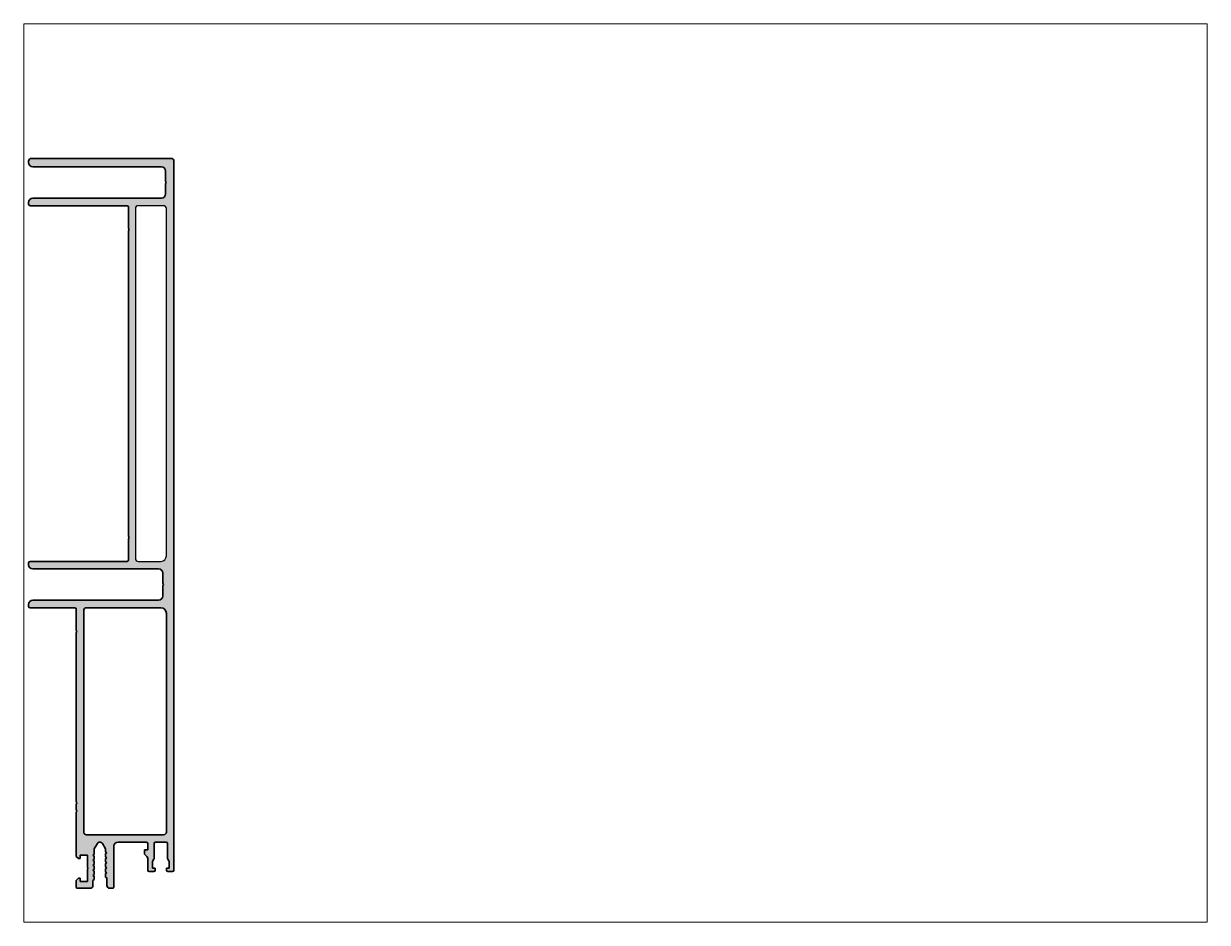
# Paper-space layout 'Vor Varia den Bemaßungslinienabstand auf 8 mm ziehen' of a CAD drawing. Header units: millimetres. Extents: x 26 to 231, y 20 to 176.
# The model-space entities are those that its viewports show. They can reach past a viewport. Long polylines and large blocks are cut down to what shows.
import ezdxf

# ---------------------------------------------------------------- set-up
doc = ezdxf.new("R2010")
doc.units = ezdxf.units.MM
doc.layers.get('0').update_dxf_attribs({"color": 18, "true_color": 0x000000})
doc.layers.add('0S-Alu hatch', color=253, linetype='Continuous', lineweight=25, true_color=0xadadad)
doc.layers.add('S03_AL_Kontur', color=7, linetype='Continuous', lineweight=35, true_color=0xffffff)

msp = doc.modelspace()

# ---------------------------------------------------------------- hatches: boundary and pattern name
at = {"layer": '0S-Alu hatch'}
h = msp.add_hatch(color=256, dxfattribs=at)
h.paths.add_polyline_path([(0, 260), (0, 259.5), (0, 259.47), (0, 259.43), (0, 259.4), (0.01, 259.37), (0.01, 259.33), (0.01, 259.3), (0.02, 259.26), (0.03, 259.23), (0.03, 259.19), (0.04, 259.16), (0.05, 259.12), (0.06, 259.09), (0.07, 259.05), (0.08, 259.02), (0.09, 258.98), (0.11, 258.95), (0.12, 258.91), (0.13, 258.88), (0.15, 258.84), (0.17, 258.81), (0.19, 258.78), (0.2, 258.74), (0.22, 258.71), (0.24, 258.68), (0.27, 258.65), (0.29, 258.62), (0.31, 258.58), (0.34, 258.55), (0.36, 258.52), (0.39, 258.5), (0.41, 258.47), (0.44, 258.44), (0.47, 258.41), (0.5, 258.39), (0.52, 258.36), (0.55, 258.34), (0.58, 258.31), (0.62, 258.29), (0.65, 258.27), (0.68, 258.24), (0.71, 258.22), (0.74, 258.2), (0.78, 258.19), (0.81, 258.17), (0.84, 258.15), (0.88, 258.13), (0.91, 258.12), (0.95, 258.11), (0.98, 258.09), (1.02, 258.08), (1.05, 258.07), (1.09, 258.06), (1.12, 258.05), (1.16, 258.04), (1.19, 258.03), (1.23, 258.03), (1.26, 258.02), (1.3, 258.01), (1.33, 258.01), (1.37, 258.01), (1.4, 258), (1.43, 258), (1.47, 258), (1.5, 258), (47.5, 258), (47.53, 258), (47.57, 258), (47.6, 258), (47.63, 257.99), (47.67, 257.99), (47.7, 257.99), (47.74, 257.98), (47.77, 257.97), (47.81, 257.97), (47.84, 257.96), (47.88, 257.95), (47.91, 257.94), (47.95, 257.93), (47.98, 257.92), (48.02, 257.91), (48.05, 257.89), (48.09, 257.88), (48.12, 257.87), (48.16, 257.85), (48.19, 257.83), (48.22, 257.81), (48.26, 257.8), (48.29, 257.78), (48.32, 257.76), (48.35, 257.73), (48.38, 257.71), (48.42, 257.69), (48.45, 257.66), (48.48, 257.64), (48.5, 257.61), (48.53, 257.59), (48.56, 257.56), (48.59, 257.53), (48.61, 257.5), (48.64, 257.48), (48.66, 257.45), (48.69, 257.42), (48.71, 257.38), (48.73, 257.35), (48.76, 257.32), (48.78, 257.29), (48.8, 257.26), (48.81, 257.22), (48.83, 257.19), (48.85, 257.16), (48.87, 257.12), (48.88, 257.09), (48.89, 257.05), (48.91, 257.02), (48.92, 256.98), (48.93, 256.95), (48.94, 256.91), (48.95, 256.88), (48.96, 256.84), (48.97, 256.81), (48.97, 256.77), (48.98, 256.74), (48.99, 256.7), (48.99, 256.67), (48.99, 256.63), (49, 256.6), (49, 256.57), (49, 256.53), (49, 256.5), (49, 252.9), (49.01, 252.89), (49.02, 252.88), (49.03, 252.86), (49.04, 252.85), (49.05, 252.84), (49.06, 252.83), (49.07, 252.81), (49.08, 252.8), (49.09, 252.79), (49.1, 252.77), (49.11, 252.76), (49.11, 252.74), (49.12, 252.73), (49.13, 252.71), (49.14, 252.69), (49.14, 252.68), (49.15, 252.66), (49.16, 252.65), (49.16, 252.63), (49.17, 252.61), (49.17, 252.6), (49.18, 252.58), (49.18, 252.56), (49.19, 252.54), (49.19, 252.53), (49.19, 252.51), (49.19, 252.49), (49.2, 252.47), (49.2, 252.45), (49.2, 252.44), (49.2, 252.42), (49.2, 252.4), (49.2, 252.38), (49.2, 252.36), (49.2, 252.35), (49.2, 252.33), (49.19, 252.31), (49.19, 252.29), (49.19, 252.27), (49.19, 252.26), (49.18, 252.24), (49.18, 252.22), (49.17, 252.2), (49.17, 252.19), (49.16, 252.17), (49.16, 252.15), (49.15, 252.14), (49.14, 252.12), (49.14, 252.11), (49.13, 252.09), (49.12, 252.07), (49.11, 252.06), (49.11, 252.04), (49.1, 252.03), (49.09, 252.01), (49.08, 252), (49.07, 251.99), (49.06, 251.97), (49.05, 251.96), (49.04, 251.95), (49.03, 251.94), (49.02, 251.92), (49.01, 251.91), (49, 251.9), (49, 248.3), (49, 248.27), (49, 248.23), (49, 248.2), (48.99, 248.17), (48.99, 248.13), (48.99, 248.1), (48.98, 248.06), (48.97, 248.03), (48.97, 247.99), (48.96, 247.96), (48.95, 247.92), (48.94, 247.89), (48.93, 247.85), (48.92, 247.82), (48.91, 247.78), (48.89, 247.75), (48.88, 247.71), (48.87, 247.68), (48.85, 247.64), (48.83, 247.61), (48.81, 247.58), (48.8, 247.54), (48.78, 247.51), (48.76, 247.48), (48.73, 247.45), (48.71, 247.42), (48.69, 247.38), (48.66, 247.35), (48.64, 247.32), (48.61, 247.3), (48.59, 247.27), (48.56, 247.24), (48.53, 247.21), (48.5, 247.19), (48.48, 247.16), (48.45, 247.14), (48.42, 247.11), (48.38, 247.09), (48.35, 247.07), (48.32, 247.04), (48.29, 247.02), (48.26, 247), (48.22, 246.99), (48.19, 246.97), (48.16, 246.95), (48.12, 246.93), (48.09, 246.92), (48.05, 246.91), (48.02, 246.89), (47.98, 246.88), (47.95, 246.87), (47.91, 246.86), (47.88, 246.85), (47.84, 246.84), (47.81, 246.83), (47.77, 246.83), (47.74, 246.82), (47.7, 246.81), (47.67, 246.81), (47.63, 246.81), (47.6, 246.8), (47.57, 246.8), (47.53, 246.8), (47.5, 246.8), (1.5, 246.8), (1.47, 246.8), (1.43, 246.8), (1.4, 246.8), (1.37, 246.79), (1.33, 246.79), (1.3, 246.79), (1.26, 246.78), (1.23, 246.77), (1.19, 246.77), (1.16, 246.76), (1.12, 246.75), (1.09, 246.74), (1.05, 246.73), (1.02, 246.72), (0.98, 246.71), (0.95, 246.69), (0.91, 246.68), (0.88, 246.67), (0.84, 246.65), (0.81, 246.63), (0.78, 246.61), (0.74, 246.6), (0.71, 246.58), (0.68, 246.56), (0.65, 246.53), (0.62, 246.51), (0.58, 246.49), (0.55, 246.46), (0.52, 246.44), (0.5, 246.41), (0.47, 246.39), (0.44, 246.36), (0.41, 246.33), (0.39, 246.3), (0.36, 246.28), (0.34, 246.25), (0.31, 246.22), (0.29, 246.18), (0.27, 246.15), (0.24, 246.12), (0.22, 246.09), (0.2, 246.06), (0.19, 246.02), (0.17, 245.99), (0.15, 245.96), (0.13, 245.92), (0.12, 245.89), (0.11, 245.85), (0.09, 245.82), (0.08, 245.78), (0.07, 245.75), (0.06, 245.71), (0.05, 245.68), (0.04, 245.64), (0.03, 245.61), (0.03, 245.57), (0.02, 245.54), (0.01, 245.5), (0.01, 245.47), (0.01, 245.43), (0, 245.4), (0, 245.37), (0, 245.33), (0, 245.3), (0, 244.6), (0, 244.59), (0, 244.58), (0, 244.57), (0, 244.56), (0, 244.54), (0, 244.53), (0.01, 244.52), (0.01, 244.51), (0.01, 244.5), (0.01, 244.49), (0.02, 244.47), (0.02, 244.46), (0.02, 244.45), (0.03, 244.44), (0.03, 244.43), (0.04, 244.42), (0.04, 244.4), (0.04, 244.39), (0.05, 244.38), (0.06, 244.37), (0.06, 244.36), (0.07, 244.35), (0.07, 244.34), (0.08, 244.33), (0.09, 244.32), (0.1, 244.31), (0.1, 244.29), (0.11, 244.28), (0.12, 244.27), (0.13, 244.27), (0.14, 244.26), (0.15, 244.25), (0.16, 244.24), (0.17, 244.23), (0.17, 244.22), (0.18, 244.21), (0.19, 244.2), (0.21, 244.2), (0.22, 244.19), (0.23, 244.18), (0.24, 244.17), (0.25, 244.17), (0.26, 244.16), (0.27, 244.16), (0.28, 244.15), (0.29, 244.14), (0.3, 244.14), (0.32, 244.14), (0.33, 244.13), (0.34, 244.13), (0.35, 244.12), (0.36, 244.12), (0.37, 244.12), (0.39, 244.11), (0.4, 244.11), (0.41, 244.11), (0.42, 244.11), (0.43, 244.1), (0.44, 244.1), (0.46, 244.1), (0.47, 244.1), (0.48, 244.1), (0.49, 244.1), (0.5, 244.1), (35.2, 244.1), (35.21, 244.1), (35.22, 244.1), (35.23, 244.1), (35.24, 244.1), (35.26, 244.1), (35.27, 244.1), (35.28, 244.09), (35.29, 244.09), (35.3, 244.09), (35.31, 244.09), (35.33, 244.08), (35.34, 244.08), (35.35, 244.08), (35.36, 244.07), (35.37, 244.07), (35.38, 244.06), (35.4, 244.06), (35.41, 244.06), (35.42, 244.05), (35.43, 244.04), (35.44, 244.04), (35.45, 244.03), (35.46, 244.03), (35.47, 244.02), (35.48, 244.01), (35.49, 244), (35.51, 244), (35.52, 243.99), (35.53, 243.98), (35.53, 243.97), (35.54, 243.96), (35.55, 243.95), (35.56, 243.94), (35.57, 243.93), (35.58, 243.93), (35.59, 243.92), (35.6, 243.91), (35.6, 243.89), (35.61, 243.88), (35.62, 243.87), (35.63, 243.86), (35.63, 243.85), (35.64, 243.84), (35.64, 243.83), (35.65, 243.82), (35.66, 243.81), (35.66, 243.8), (35.66, 243.78), (35.67, 243.77), (35.67, 243.76), (35.68, 243.75), (35.68, 243.74), (35.68, 243.73), (35.69, 243.71), (35.69, 243.7), (35.69, 243.69), (35.69, 243.68), (35.7, 243.67), (35.7, 243.66), (35.7, 243.64), (35.7, 243.63), (35.7, 243.62), (35.7, 243.61), (35.7, 243.6), (35.7, 236.1), (35.71, 236.09), (35.72, 236.08), (35.73, 236.06), (35.74, 236.05), (35.75, 236.04), (35.76, 236.03), (35.77, 236.01), (35.78, 236), (35.79, 235.99), (35.8, 235.97), (35.81, 235.96), (35.81, 235.94), (35.82, 235.93), (35.83, 235.91), (35.84, 235.89), (35.84, 235.88), (35.85, 235.86), (35.86, 235.85), (35.86, 235.83), (35.87, 235.81), (35.87, 235.8), (35.88, 235.78), (35.88, 235.76), (35.89, 235.74), (35.89, 235.73), (35.89, 235.71), (35.89, 235.69), (35.9, 235.67), (35.9, 235.65), (35.9, 235.64), (35.9, 235.62), (35.9, 235.6), (35.9, 235.58), (35.9, 235.56), (35.9, 235.55), (35.9, 235.53), (35.89, 235.51), (35.89, 235.49), (35.89, 235.47), (35.89, 235.46), (35.88, 235.44), (35.88, 235.42), (35.87, 235.4), (35.87, 235.39), (35.86, 235.37), (35.86, 235.35), (35.85, 235.34), (35.84, 235.32), (35.84, 235.31), (35.83, 235.29), (35.82, 235.27), (35.81, 235.26), (35.81, 235.24), (35.8, 235.23), (35.79, 235.21), (35.78, 235.2), (35.77, 235.19), (35.76, 235.17), (35.75, 235.16), (35.74, 235.15), (35.73, 235.14), (35.72, 235.12), (35.71, 235.11), (35.7, 235.1), (35.7, 125.9), (35.71, 125.89), (35.72, 125.88), (35.73, 125.86), (35.74, 125.85), (35.75, 125.84), (35.76, 125.83), (35.77, 125.81), (35.78, 125.8), (35.79, 125.79), (35.8, 125.77), (35.81, 125.76), (35.81, 125.74), (35.82, 125.73), (35.83, 125.71), (35.84, 125.69), (35.84, 125.68), (35.85, 125.66), (35.86, 125.65), (35.86, 125.63), (35.87, 125.61), (35.87, 125.6), (35.88, 125.58), (35.88, 125.56), (35.89, 125.54), (35.89, 125.53), (35.89, 125.51), (35.89, 125.49), (35.9, 125.47), (35.9, 125.45), (35.9, 125.44), (35.9, 125.42), (35.9, 125.4), (35.9, 125.38), (35.9, 125.36), (35.9, 125.35), (35.9, 125.33), (35.89, 125.31), (35.89, 125.29), (35.89, 125.27), (35.89, 125.26), (35.88, 125.24), (35.88, 125.22), (35.87, 125.2), (35.87, 125.19), (35.86, 125.17), (35.86, 125.15), (35.85, 125.14), (35.84, 125.12), (35.84, 125.11), (35.83, 125.09), (35.82, 125.07), (35.81, 125.06), (35.81, 125.04), (35.8, 125.03), (35.79, 125.01), (35.78, 125), (35.77, 124.99), (35.76, 124.97), (35.75, 124.96), (35.74, 124.95), (35.73, 124.94), (35.72, 124.92), (35.71, 124.91), (35.7, 124.9), (35.7, 117.4), (35.7, 117.39), (35.7, 117.38), (35.7, 117.37), (35.7, 117.36), (35.7, 117.34), (35.7, 117.33), (35.69, 117.32), (35.69, 117.31), (35.69, 117.3), (35.69, 117.29), (35.68, 117.27), (35.68, 117.26), (35.68, 117.25), (35.67, 117.24), (35.67, 117.23), (35.66, 117.22), (35.66, 117.2), (35.66, 117.19), (35.65, 117.18), (35.64, 117.17), (35.64, 117.16), (35.63, 117.15), (35.63, 117.14), (35.62, 117.13), (35.61, 117.12), (35.6, 117.11), (35.6, 117.09), (35.59, 117.08), (35.58, 117.07), (35.57, 117.07), (35.56, 117.06), (35.55, 117.05), (35.54, 117.04), (35.53, 117.03), (35.53, 117.02), (35.52, 117.01), (35.51, 117), (35.49, 117), (35.48, 116.99), (35.47, 116.98), (35.46, 116.97), (35.45, 116.97), (35.44, 116.96), (35.43, 116.96), (35.42, 116.95), (35.41, 116.94), (35.4, 116.94), (35.38, 116.94), (35.37, 116.93), (35.36, 116.93), (35.35, 116.92), (35.34, 116.92), (35.33, 116.92), (35.31, 116.91), (35.3, 116.91), (35.29, 116.91), (35.28, 116.91), (35.27, 116.9), (35.26, 116.9), (35.24, 116.9), (35.23, 116.9), (35.22, 116.9), (35.21, 116.9), (35.2, 116.9), (0.5, 116.9), (0.49, 116.9), (0.48, 116.9), (0.47, 116.9), (0.46, 116.9), (0.44, 116.9), (0.43, 116.9), (0.42, 116.89), (0.41, 116.89), (0.4, 116.89), (0.39, 116.89), (0.37, 116.88), (0.36, 116.88), (0.35, 116.88), (0.34, 116.87), (0.33, 116.87), (0.32, 116.86), (0.3, 116.86), (0.29, 116.86), (0.28, 116.85), (0.27, 116.84), (0.26, 116.84), (0.25, 116.83), (0.24, 116.83), (0.23, 116.82), (0.22, 116.81), (0.21, 116.8), (0.19, 116.8), (0.18, 116.79), (0.17, 116.78), (0.17, 116.77), (0.16, 116.76), (0.15, 116.75), (0.14, 116.74), (0.13, 116.73), (0.12, 116.73), (0.11, 116.72), (0.1, 116.71), (0.1, 116.69), (0.09, 116.68), (0.08, 116.67), (0.07, 116.66), (0.07, 116.65), (0.06, 116.64), (0.06, 116.63), (0.05, 116.62), (0.04, 116.61), (0.04, 116.6), (0.04, 116.58), (0.03, 116.57), (0.03, 116.56), (0.02, 116.55), (0.02, 116.54), (0.02, 116.53), (0.01, 116.51), (0.01, 116.5), (0.01, 116.49), (0.01, 116.48), (0, 116.47), (0, 116.46), (0, 116.44), (0, 116.43), (0, 116.42), (0, 116.41), (0, 116.4), (0, 115.7), (0, 115.67), (0, 115.63), (0, 115.6), (0.01, 115.57), (0.01, 115.53), (0.01, 115.5), (0.02, 115.46), (0.03, 115.43), (0.03, 115.39), (0.04, 115.36), (0.05, 115.32), (0.06, 115.29), (0.07, 115.25), (0.08, 115.22), (0.09, 115.18), (0.11, 115.15), (0.12, 115.11), (0.13, 115.08), (0.15, 115.04), (0.17, 115.01), (0.19, 114.98), (0.2, 114.94), (0.22, 114.91), (0.24, 114.88), (0.27, 114.85), (0.29, 114.82), (0.31, 114.78), (0.34, 114.75), (0.36, 114.72), (0.39, 114.7), (0.41, 114.67), (0.44, 114.64), (0.47, 114.61), (0.5, 114.59), (0.52, 114.56), (0.55, 114.54), (0.58, 114.51), (0.62, 114.49), (0.65, 114.47), (0.68, 114.44), (0.71, 114.42), (0.74, 114.4), (0.78, 114.39), (0.81, 114.37), (0.84, 114.35), (0.88, 114.33), (0.91, 114.32), (0.95, 114.31), (0.98, 114.29), (1.02, 114.28), (1.05, 114.27), (1.09, 114.26), (1.12, 114.25), (1.16, 114.24), (1.19, 114.23), (1.23, 114.23), (1.26, 114.22), (1.3, 114.21), (1.33, 114.21), (1.37, 114.21), (1.4, 114.2), (1.43, 114.2), (1.47, 114.2), (1.5, 114.2), (46.5, 114.2), (46.53, 114.2), (46.57, 114.2), (46.6, 114.2), (46.63, 114.19), (46.67, 114.19), (46.7, 114.19), (46.74, 114.18), (46.77, 114.17), (46.81, 114.17), (46.84, 114.16), (46.88, 114.15), (46.91, 114.14), (46.95, 114.13), (46.98, 114.12), (47.02, 114.11), (47.05, 114.09), (47.09, 114.08), (47.12, 114.07), (47.16, 114.05), (47.19, 114.03), (47.22, 114.01), (47.26, 114), (47.29, 113.98), (47.32, 113.96), (47.35, 113.93), (47.38, 113.91), (47.42, 113.89), (47.45, 113.86), (47.48, 113.84), (47.5, 113.81), (47.53, 113.79), (47.56, 113.76), (47.59, 113.73), (47.61, 113.7), (47.64, 113.68), (47.66, 113.65), (47.69, 113.62), (47.71, 113.58), (47.73, 113.55), (47.76, 113.52), (47.78, 113.49), (47.8, 113.46), (47.81, 113.42), (47.83, 113.39), (47.85, 113.36), (47.87, 113.32), (47.88, 113.29), (47.89, 113.25), (47.91, 113.22), (47.92, 113.18), (47.93, 113.15), (47.94, 113.11), (47.95, 113.08), (47.96, 113.04), (47.97, 113.01), (47.97, 112.97), (47.98, 112.94), (47.99, 112.9), (47.99, 112.87), (47.99, 112.83), (48, 112.8), (48, 112.77), (48, 112.73), (48, 112.7), (48, 109.1), (48.01, 109.09), (48.02, 109.08), (48.03, 109.06), (48.04, 109.05), (48.05, 109.04), (48.06, 109.03), (48.07, 109.01), (48.08, 109), (48.09, 108.99), (48.1, 108.97), (48.11, 108.96), (48.11, 108.94), (48.12, 108.93), (48.13, 108.91), (48.14, 108.89), (48.14, 108.88), (48.15, 108.86), (48.16, 108.85), (48.16, 108.83), (48.17, 108.81), (48.17, 108.8), (48.18, 108.78), (48.18, 108.76), (48.19, 108.74), (48.19, 108.73), (48.19, 108.71), (48.19, 108.69), (48.2, 108.67), (48.2, 108.65), (48.2, 108.64), (48.2, 108.62), (48.2, 108.6), (48.2, 108.58), (48.2, 108.56), (48.2, 108.55), (48.2, 108.53), (48.19, 108.51), (48.19, 108.49), (48.19, 108.47), (48.19, 108.46), (48.18, 108.44), (48.18, 108.42), (48.17, 108.4), (48.17, 108.39), (48.16, 108.37), (48.16, 108.35), (48.15, 108.34), (48.14, 108.32), (48.14, 108.31), (48.13, 108.29), (48.12, 108.27), (48.11, 108.26), (48.11, 108.24), (48.1, 108.23), (48.09, 108.21), (48.08, 108.2), (48.07, 108.19), (48.06, 108.17), (48.05, 108.16), (48.04, 108.15), (48.03, 108.14), (48.02, 108.12), (48.01, 108.11), (48, 108.1), (48, 104.5), (48, 104.47), (48, 104.43), (48, 104.4), (47.99, 104.37), (47.99, 104.33), (47.99, 104.3), (47.98, 104.26), (47.97, 104.23), (47.97, 104.19), (47.96, 104.16), (47.95, 104.12), (47.94, 104.09), (47.93, 104.05), (47.92, 104.02), (47.91, 103.98), (47.89, 103.95), (47.88, 103.91), (47.87, 103.88), (47.85, 103.84), (47.83, 103.81), (47.81, 103.78), (47.8, 103.74), (47.78, 103.71), (47.76, 103.68), (47.73, 103.65), (47.71, 103.62), (47.69, 103.58), (47.66, 103.55), (47.64, 103.52), (47.61, 103.5), (47.59, 103.47), (47.56, 103.44), (47.53, 103.41), (47.5, 103.39), (47.48, 103.36), (47.45, 103.34), (47.42, 103.31), (47.38, 103.29), (47.35, 103.27), (47.32, 103.24), (47.29, 103.22), (47.26, 103.2), (47.22, 103.19), (47.19, 103.17), (47.16, 103.15), (47.12, 103.13), (47.09, 103.12), (47.05, 103.11), (47.02, 103.09), (46.98, 103.08), (46.95, 103.07), (46.91, 103.06), (46.88, 103.05), (46.84, 103.04), (46.81, 103.03), (46.77, 103.03), (46.74, 103.02), (46.7, 103.01), (46.67, 103.01), (46.63, 103.01), (46.6, 103), (46.57, 103), (46.53, 103), (46.5, 103), (1.5, 103), (1.47, 103), (1.43, 103), (1.4, 103), (1.37, 102.99), (1.33, 102.99), (1.3, 102.99), (1.26, 102.98), (1.23, 102.97), (1.19, 102.97), (1.16, 102.96), (1.12, 102.95), (1.09, 102.94), (1.05, 102.93), (1.02, 102.92), (0.98, 102.91), (0.95, 102.89), (0.91, 102.88), (0.88, 102.87), (0.84, 102.85), (0.81, 102.83), (0.78, 102.81), (0.74, 102.8), (0.71, 102.78), (0.68, 102.76), (0.65, 102.73), (0.62, 102.71), (0.58, 102.69), (0.55, 102.66), (0.52, 102.64), (0.5, 102.61), (0.47, 102.59), (0.44, 102.56), (0.41, 102.53), (0.39, 102.5), (0.36, 102.48), (0.34, 102.45), (0.31, 102.42), (0.29, 102.38), (0.27, 102.35), (0.24, 102.32), (0.22, 102.29), (0.2, 102.26), (0.19, 102.22), (0.17, 102.19), (0.15, 102.16), (0.13, 102.12), (0.12, 102.09), (0.11, 102.05), (0.09, 102.02), (0.08, 101.98), (0.07, 101.95), (0.06, 101.91), (0.05, 101.88), (0.04, 101.84), (0.03, 101.81), (0.03, 101.77), (0.02, 101.74), (0.01, 101.7), (0.01, 101.67), (0.01, 101.63), (0, 101.6), (0, 101.57), (0, 101.53), (0, 101.5), (0, 100.8), (0, 100.79), (0, 100.78), (0, 100.77), (0, 100.76), (0, 100.74), (0, 100.73), (0.01, 100.72), (0.01, 100.71), (0.01, 100.7), (0.01, 100.69), (0.02, 100.67), (0.02, 100.66), (0.02, 100.65), (0.03, 100.64), (0.03, 100.63), (0.04, 100.62), (0.04, 100.6), (0.04, 100.59), (0.05, 100.58), (0.06, 100.57), (0.06, 100.56), (0.07, 100.55), (0.07, 100.54), (0.08, 100.53), (0.09, 100.52), (0.1, 100.51), (0.1, 100.49), (0.11, 100.48), (0.12, 100.47), (0.13, 100.47), (0.14, 100.46), (0.15, 100.45), (0.16, 100.44), (0.17, 100.43), (0.17, 100.42), (0.18, 100.41), (0.19, 100.4), (0.21, 100.4), (0.22, 100.39), (0.23, 100.38), (0.24, 100.37), (0.25, 100.37), (0.26, 100.36), (0.27, 100.36), (0.28, 100.35), (0.29, 100.34), (0.3, 100.34), (0.32, 100.34), (0.33, 100.33), (0.34, 100.33), (0.35, 100.32), (0.36, 100.32), (0.37, 100.32), (0.39, 100.31), (0.4, 100.31), (0.41, 100.31), (0.42, 100.31), (0.43, 100.3), (0.44, 100.3), (0.46, 100.3), (0.47, 100.3), (0.48, 100.3), (0.49, 100.3), (0.5, 100.3), (16.5, 100.3), (16.51, 100.3), (16.52, 100.3), (16.53, 100.3), (16.54, 100.3), (16.56, 100.3), (16.57, 100.3), (16.58, 100.29), (16.59, 100.29), (16.6, 100.29), (16.61, 100.29), (16.63, 100.28), (16.64, 100.28), (16.65, 100.28), (16.66, 100.27), (16.67, 100.27), (16.68, 100.26), (16.7, 100.26), (16.71, 100.26), (16.72, 100.25), (16.73, 100.24), (16.74, 100.24), (16.75, 100.23), (16.76, 100.23), (16.77, 100.22), (16.78, 100.21), (16.79, 100.2), (16.81, 100.2), (16.82, 100.19), (16.83, 100.18), (16.83, 100.17), (16.84, 100.16), (16.85, 100.15), (16.86, 100.14), (16.87, 100.13), (16.88, 100.13), (16.89, 100.12), (16.9, 100.11), (16.9, 100.09), (16.91, 100.08), (16.92, 100.07), (16.93, 100.06), (16.93, 100.05), (16.94, 100.04), (16.94, 100.03), (16.95, 100.02), (16.96, 100.01), (16.96, 100), (16.96, 99.98), (16.97, 99.97), (16.97, 99.96), (16.98, 99.95), (16.98, 99.94), (16.98, 99.93), (16.99, 99.91), (16.99, 99.9), (16.99, 99.89), (16.99, 99.88), (17, 99.87), (17, 99.86), (17, 99.84), (17, 99.83), (17, 99.82), (17, 99.81), (17, 99.8), (17, 92.3), (17.01, 92.29), (17.02, 92.28), (17.03, 92.26), (17.04, 92.25), (17.05, 92.24), (17.06, 92.23), (17.07, 92.21), (17.08, 92.2), (17.09, 92.19), (17.1, 92.17), (17.11, 92.16), (17.11, 92.14), (17.12, 92.13), (17.13, 92.11), (17.14, 92.09), (17.14, 92.08), (17.15, 92.06), (17.16, 92.05), (17.16, 92.03), (17.17, 92.01), (17.17, 92), (17.18, 91.98), (17.18, 91.96), (17.19, 91.94), (17.19, 91.93), (17.19, 91.91), (17.19, 91.89), (17.2, 91.87), (17.2, 91.85), (17.2, 91.84), (17.2, 91.82), (17.2, 91.8), (17.2, 91.78), (17.2, 91.76), (17.2, 91.75), (17.2, 91.73), (17.19, 91.71), (17.19, 91.69), (17.19, 91.67), (17.19, 91.66), (17.18, 91.64), (17.18, 91.62), (17.17, 91.6), (17.17, 91.59), (17.16, 91.57), (17.16, 91.55), (17.15, 91.54), (17.14, 91.52), (17.14, 91.51), (17.13, 91.49), (17.12, 91.47), (17.11, 91.46), (17.11, 91.44), (17.1, 91.43), (17.09, 91.41), (17.08, 91.4), (17.07, 91.39), (17.06, 91.37), (17.05, 91.36), (17.04, 91.35), (17.03, 91.34), (17.02, 91.32), (17.01, 91.31), (17, 91.3), (17, 31), (17.01, 30.99), (17.02, 30.98), (17.03, 30.96), (17.04, 30.95), (17.05, 30.94), (17.06, 30.93), (17.07, 30.91), (17.08, 30.9), (17.09, 30.89), (17.1, 30.87), (17.11, 30.86), (17.11, 30.84), (17.12, 30.83), (17.13, 30.81), (17.14, 30.79), (17.14, 30.78), (17.15, 30.76), (17.16, 30.75), (17.16, 30.73), (17.17, 30.71), (17.17, 30.7), (17.18, 30.68), (17.18, 30.66), (17.19, 30.64), (17.19, 30.63), (17.19, 30.61), (17.19, 30.59), (17.2, 30.57), (17.2, 30.55), (17.2, 30.54), (17.2, 30.52), (17.2, 30.5), (17.2, 30.48), (17.2, 30.46), (17.2, 30.45), (17.2, 30.43), (17.19, 30.41), (17.19, 30.39), (17.19, 30.37), (17.19, 30.36), (17.18, 30.34), (17.18, 30.32), (17.17, 30.3), (17.17, 30.29), (17.16, 30.27), (17.16, 30.25), (17.15, 30.24), (17.14, 30.22), (17.14, 30.21), (17.13, 30.19), (17.12, 30.17), (17.11, 30.16), (17.11, 30.14), (17.1, 30.13), (17.09, 30.11), (17.08, 30.1), (17.07, 30.09), (17.06, 30.07), (17.05, 30.06), (17.04, 30.05), (17.03, 30.04), (17.02, 30.02), (17.01, 30.01), (17, 30), (17, 28.1), (17.01, 28.09), (17.02, 28.08), (17.03, 28.06), (17.04, 28.05), (17.05, 28.04), (17.06, 28.03), (17.07, 28.01), (17.08, 28), (17.09, 27.99), (17.1, 27.97), (17.11, 27.96), (17.11, 27.94), (17.12, 27.93), (17.13, 27.91), (17.14, 27.89), (17.14, 27.88), (17.15, 27.86), (17.16, 27.85), (17.16, 27.83), (17.17, 27.81), (17.17, 27.8), (17.18, 27.78), (17.18, 27.76), (17.19, 27.74), (17.19, 27.73), (17.19, 27.71), (17.19, 27.69), (17.2, 27.67), (17.2, 27.65), (17.2, 27.64), (17.2, 27.62), (17.2, 27.6), (17.2, 27.58), (17.2, 27.56), (17.2, 27.55), (17.2, 27.53), (17.19, 27.51), (17.19, 27.49), (17.19, 27.47), (17.19, 27.46), (17.18, 27.44), (17.18, 27.42), (17.17, 27.4), (17.17, 27.39), (17.16, 27.37), (17.16, 27.35), (17.15, 27.34), (17.14, 27.32), (17.14, 27.31), (17.13, 27.29), (17.12, 27.27), (17.11, 27.26), (17.11, 27.24), (17.1, 27.23), (17.09, 27.21), (17.08, 27.2), (17.07, 27.19), (17.06, 27.17), (17.05, 27.16), (17.04, 27.15), (17.03, 27.14), (17.02, 27.12), (17.01, 27.11), (17, 27.1), (17, 11.4), (17.8, 10.6), (18.4, 10.6), (18.4, 11.8), (21, 11.8), (21, 7.35), (21, 7.35), (21.01, 7.35), (21.01, 7.35), (21.02, 7.34), (21.02, 7.34), (21.03, 7.34), (21.03, 7.34), (21.04, 7.34), (21.04, 7.34), (21.05, 7.33), (21.05, 7.33), (21.06, 7.33), (21.06, 7.33), (21.07, 7.32), (21.07, 7.32), (21.08, 7.32), (21.08, 7.32), (21.09, 7.31), (21.09, 7.31), (21.1, 7.31), (21.1, 7.3), (21.1, 7.3), (21.11, 7.3), (21.11, 7.29), (21.12, 7.29), (21.12, 7.28), (21.13, 7.28), (21.13, 7.28), (21.13, 7.27), (21.14, 7.27), (21.14, 7.26), (21.14, 7.26), (21.15, 7.26), (21.15, 7.25), (21.15, 7.25), (21.16, 7.24), (21.16, 7.24), (21.16, 7.23), (21.17, 7.23), (21.17, 7.22), (21.17, 7.22), (21.17, 7.21), (21.18, 7.21), (21.18, 7.2), (21.18, 7.2), (21.18, 7.19), (21.18, 7.19), (21.19, 7.18), (21.19, 7.18), (21.19, 7.17), (21.19, 7.17), (21.19, 7.16), (21.19, 7.16), (21.19, 7.15), (21.2, 7.15), (21.2, 7.14), (21.2, 7.14), (21.2, 7.13), (21.2, 7.13), (21.2, 7.12), (21.2, 7.12), (21.2, 7.11), (21.2, 7.11), (21.2, 7.1), (21.2, 7.09), (21.2, 7.09), (21.2, 7.08), (21.2, 7.08), (21.2, 7.07), (21.2, 7.07), (21.2, 7.06), (21.2, 7.06), (21.2, 7.05), (21.19, 7.05), (21.19, 7.04), (21.19, 7.04), (21.19, 7.03), (21.19, 7.03), (21.19, 7.02), (21.19, 7.02), (21.18, 7.01), (21.18, 7.01), (21.18, 7), (21.18, 7), (21.18, 6.99), (21.17, 6.99), (21.17, 6.98), (21.17, 6.98), (21.17, 6.97), (21.16, 6.97), (21.16, 6.96), (21.16, 6.96), (21.15, 6.95), (21.15, 6.95), (21.15, 6.94), (21.14, 6.94), (21.14, 6.94), (21.14, 6.93), (21.13, 6.93), (21.13, 6.92), (21.13, 6.92), (21.12, 6.92), (21.12, 6.91), (21.11, 6.91), (21.11, 6.9), (21.1, 6.9), (21.1, 6.9), (21.1, 6.89), (21.09, 6.89), (21.09, 6.89), (21.08, 6.88), (21.08, 6.88), (21.07, 6.88), (21.07, 6.88), (21.06, 6.87), (21.06, 6.87), (21.05, 6.87), (21.05, 6.87), (21.04, 6.86), (21.04, 6.86), (21.03, 6.86), (21.03, 6.86), (21.02, 6.86), (21.02, 6.86), (21.01, 6.85), (21.01, 6.85), (21, 6.85), (21, 6.85), (21, 2.4), (18.4, 2.4), (18.4, 3.6), (17.8, 3.6), (17, 2.8), (17, 0.3), (17, 0.29), (17, 0.29), (17, 0.28), (17, 0.27), (17, 0.27), (17, 0.26), (17, 0.25), (17.01, 0.25), (17.01, 0.24), (17.01, 0.23), (17.01, 0.22), (17.01, 0.22), (17.01, 0.21), (17.02, 0.2), (17.02, 0.2), (17.02, 0.19), (17.02, 0.18), (17.03, 0.18), (17.03, 0.17), (17.03, 0.16), (17.04, 0.16), (17.04, 0.15), (17.04, 0.14), (17.05, 0.14), (17.05, 0.13), (17.06, 0.12), (17.06, 0.12), (17.07, 0.11), (17.07, 0.1), (17.08, 0.1), (17.08, 0.09), (17.09, 0.09), (17.09, 0.08), (17.1, 0.08), (17.1, 0.07), (17.11, 0.07), (17.12, 0.06), (17.12, 0.06), (17.13, 0.05), (17.14, 0.05), (17.14, 0.04), (17.15, 0.04), (17.16, 0.04), (17.16, 0.03), (17.17, 0.03), (17.18, 0.03), (17.18, 0.02), (17.19, 0.02), (17.2, 0.02), (17.2, 0.02), (17.21, 0.01), (17.22, 0.01), (17.22, 0.01), (17.23, 0.01), (17.24, 0.01), (17.25, 0.01), (17.25, 0), (17.26, 0), (17.27, 0), (17.27, 0), (17.28, 0), (17.29, 0), (17.29, 0), (17.3, 0), (22, 0), (22.02, 0), (22.04, 0), (22.07, 0), (22.09, 0), (22.11, 0.01), (22.14, 0.01), (22.16, 0.01), (22.18, 0.02), (22.21, 0.02), (22.23, 0.03), (22.25, 0.03), (22.28, 0.04), (22.3, 0.05), (22.32, 0.05), (22.34, 0.06), (22.37, 0.07), (22.39, 0.08), (22.41, 0.09), (22.44, 0.1), (22.46, 0.11), (22.48, 0.12), (22.5, 0.14), (22.53, 0.15), (22.55, 0.16), (22.57, 0.18), (22.59, 0.19), (22.61, 0.21), (22.63, 0.22), (22.65, 0.24), (22.67, 0.26), (22.69, 0.27), (22.71, 0.29), (22.73, 0.31), (22.74, 0.33), (22.76, 0.35), (22.78, 0.37), (22.79, 0.39), (22.81, 0.41), (22.82, 0.43), (22.84, 0.45), (22.85, 0.47), (22.86, 0.5), (22.88, 0.52), (22.89, 0.54), (22.9, 0.56), (22.91, 0.59), (22.92, 0.61), (22.93, 0.63), (22.94, 0.66), (22.95, 0.68), (22.95, 0.7), (22.96, 0.72), (22.97, 0.75), (22.97, 0.77), (22.98, 0.79), (22.98, 0.82), (22.99, 0.84), (22.99, 0.86), (22.99, 0.89), (23, 0.91), (23, 0.93), (23, 0.96), (23, 0.98), (23, 1), (23, 2.8), (23.5, 3.09), (23.5, 4.31), (23, 4.6), (23.5, 4.89), (23.5, 6.11), (23, 6.4), (23.5, 6.69), (23.5, 7.91), (23, 8.2), (23.5, 8.49), (23.5, 9.71), (23, 10), (23.5, 10.29), (23.5, 11.51), (23, 11.8), (23.5, 12.09), (23.5, 14.04), (24.63, 16), (24.65, 16.03), (24.67, 16.05), (24.69, 16.08), (24.7, 16.11), (24.72, 16.13), (24.75, 16.16), (24.77, 16.18), (24.79, 16.2), (24.81, 16.23), (24.84, 16.25), (24.86, 16.27), (24.89, 16.29), (24.92, 16.31), (24.94, 16.33), (24.97, 16.35), (25, 16.37), (25.03, 16.38), (25.06, 16.4), (25.09, 16.41), (25.12, 16.42), (25.15, 16.44), (25.18, 16.45), (25.21, 16.46), (25.25, 16.47), (25.28, 16.47), (25.31, 16.48), (25.34, 16.49), (25.37, 16.49), (25.41, 16.5), (25.44, 16.5), (25.47, 16.5), (25.5, 16.5), (25.53, 16.5), (25.56, 16.5), (25.59, 16.5), (25.63, 16.49), (25.66, 16.49), (25.69, 16.48), (25.72, 16.47), (25.75, 16.47), (25.79, 16.46), (25.82, 16.45), (25.85, 16.44), (25.88, 16.42), (25.91, 16.41), (25.94, 16.4), (25.97, 16.38), (26, 16.37), (26.03, 16.35), (26.06, 16.33), (26.08, 16.31), (26.11, 16.29), (26.14, 16.27), (26.16, 16.25), (26.19, 16.23), (26.21, 16.2), (26.23, 16.18), (26.25, 16.16), (26.28, 16.13), (26.3, 16.11), (26.31, 16.08), (26.33, 16.05), (26.35, 16.03), (26.37, 16), (27.5, 14.04), (27.5, 12.99), (28, 12.7), (27.5, 12.41), (27.5, 11.19), (28, 10.9), (27.5, 10.61), (27.5, 9.39), (28, 9.1), (27.5, 8.81), (27.5, 7.59), (28, 7.3), (27.5, 7.01), (27.5, 5.79), (28, 5.5), (27.5, 5.21), (27.5, 3.99), (28, 3.7), (28, 1), (28, 0.98), (28, 0.96), (28, 0.93), (28, 0.91), (28.01, 0.89), (28.01, 0.86), (28.01, 0.84), (28.02, 0.82), (28.02, 0.79), (28.03, 0.77), (28.03, 0.75), (28.04, 0.72), (28.05, 0.7), (28.05, 0.68), (28.06, 0.66), (28.07, 0.63), (28.08, 0.61), (28.09, 0.59), (28.1, 0.56), (28.11, 0.54), (28.12, 0.52), (28.14, 0.5), (28.15, 0.47), (28.16, 0.45), (28.18, 0.43), (28.19, 0.41), (28.21, 0.39), (28.22, 0.37), (28.24, 0.35), (28.26, 0.33), (28.27, 0.31), (28.29, 0.29), (28.31, 0.27), (28.33, 0.26), (28.35, 0.24), (28.37, 0.22), (28.39, 0.21), (28.41, 0.19), (28.43, 0.18), (28.45, 0.16), (28.47, 0.15), (28.5, 0.14), (28.52, 0.12), (28.54, 0.11), (28.56, 0.1), (28.59, 0.09), (28.61, 0.08), (28.63, 0.07), (28.66, 0.06), (28.68, 0.05), (28.7, 0.05), (28.72, 0.04), (28.75, 0.03), (28.77, 0.03), (28.79, 0.02), (28.82, 0.02), (28.84, 0.01), (28.86, 0.01), (28.89, 0.01), (28.91, 0), (28.93, 0), (28.96, 0), (28.98, 0), (29, 0), (30.2, 0), (30.21, 0), (30.21, 0), (30.22, 0), (30.23, 0), (30.23, 0), (30.24, 0), (30.25, 0), (30.25, 0.01), (30.26, 0.01), (30.27, 0.01), (30.28, 0.01), (30.28, 0.01), (30.29, 0.01), (30.3, 0.02), (30.3, 0.02), (30.31, 0.02), (30.32, 0.02), (30.32, 0.03), (30.33, 0.03), (30.34, 0.03), (30.34, 0.04), (30.35, 0.04), (30.36, 0.04), (30.36, 0.05), (30.37, 0.05), (30.38, 0.06), (30.38, 0.06), (30.39, 0.07), (30.4, 0.07), (30.4, 0.08), (30.41, 0.08), (30.41, 0.09), (30.42, 0.09), (30.42, 0.1), (30.43, 0.1), (30.43, 0.11), (30.44, 0.12), (30.44, 0.12), (30.45, 0.13), (30.45, 0.14), (30.46, 0.14), (30.46, 0.15), (30.46, 0.16), (30.47, 0.16), (30.47, 0.17), (30.47, 0.18), (30.48, 0.18), (30.48, 0.19), (30.48, 0.2), (30.48, 0.2), (30.49, 0.21), (30.49, 0.22), (30.49, 0.22), (30.49, 0.23), (30.49, 0.24), (30.49, 0.25), (30.5, 0.25), (30.5, 0.26), (30.5, 0.27), (30.5, 0.27), (30.5, 0.28), (30.5, 0.29), (30.5, 0.29), (30.5, 0.3), (30.5, 15), (30.5, 15.03), (30.5, 15.07), (30.5, 15.1), (30.51, 15.13), (30.51, 15.17), (30.51, 15.2), (30.52, 15.24), (30.53, 15.27), (30.53, 15.31), (30.54, 15.34), (30.55, 15.38), (30.56, 15.41), (30.57, 15.45), (30.58, 15.48), (30.59, 15.52), (30.61, 15.55), (30.62, 15.59), (30.63, 15.62), (30.65, 15.66), (30.67, 15.69), (30.69, 15.72), (30.7, 15.76), (30.72, 15.79), (30.74, 15.82), (30.77, 15.85), (30.79, 15.88), (30.81, 15.92), (30.84, 15.95), (30.86, 15.98), (30.89, 16), (30.91, 16.03), (30.94, 16.06), (30.97, 16.09), (31, 16.11), (31.02, 16.14), (31.05, 16.16), (31.08, 16.19), (31.12, 16.21), (31.15, 16.23), (31.18, 16.26), (31.21, 16.28), (31.24, 16.3), (31.28, 16.31), (31.31, 16.33), (31.34, 16.35), (31.38, 16.37), (31.41, 16.38), (31.45, 16.39), (31.48, 16.41), (31.52, 16.42), (31.55, 16.43), (31.59, 16.44), (31.62, 16.45), (31.66, 16.46), (31.69, 16.47), (31.73, 16.47), (31.76, 16.48), (31.8, 16.49), (31.83, 16.49), (31.87, 16.49), (31.9, 16.5), (31.93, 16.5), (31.97, 16.5), (32, 16.5), (42.1, 16.5), (42.11, 16.5), (42.12, 16.5), (42.13, 16.5), (42.14, 16.5), (42.16, 16.5), (42.17, 16.5), (42.18, 16.49), (42.19, 16.49), (42.2, 16.49), (42.21, 16.49), (42.23, 16.48), (42.24, 16.48), (42.25, 16.48), (42.26, 16.47), (42.27, 16.47), (42.28, 16.46), (42.3, 16.46), (42.31, 16.46), (42.32, 16.45), (42.33, 16.44), (42.34, 16.44), (42.35, 16.43), (42.36, 16.43), (42.37, 16.42), (42.38, 16.41), (42.39, 16.4), (42.41, 16.4), (42.42, 16.39), (42.43, 16.38), (42.43, 16.37), (42.44, 16.36), (42.45, 16.35), (42.46, 16.34), (42.47, 16.33), (42.48, 16.33), (42.49, 16.32), (42.5, 16.31), (42.5, 16.29), (42.51, 16.28), (42.52, 16.27), (42.53, 16.26), (42.53, 16.25), (42.54, 16.24), (42.54, 16.23), (42.55, 16.22), (42.56, 16.21), (42.56, 16.2), (42.56, 16.18), (42.57, 16.17), (42.57, 16.16), (42.58, 16.15), (42.58, 16.14), (42.58, 16.13), (42.59, 16.11), (42.59, 16.1), (42.59, 16.09), (42.59, 16.08), (42.6, 16.07), (42.6, 16.06), (42.6, 16.04), (42.6, 16.03), (42.6, 16.02), (42.6, 16.01), (42.6, 16), (42.6, 13.7), (41.4, 13.7), (41.4, 12.61), (41.4, 12.59), (41.4, 12.57), (41.4, 12.54), (41.4, 12.52), (41.41, 12.49), (41.41, 12.47), (41.41, 12.45), (41.42, 12.42), (41.42, 12.4), (41.43, 12.37), (41.44, 12.35), (41.44, 12.33), (41.45, 12.3), (41.46, 12.28), (41.47, 12.25), (41.48, 12.23), (41.49, 12.21), (41.5, 12.19), (41.51, 12.16), (41.52, 12.14), (41.53, 12.12), (41.54, 12.1), (41.56, 12.08), (41.57, 12.06), (41.58, 12.04), (41.6, 12.02), (41.61, 12), (41.63, 11.98), (41.64, 11.96), (41.66, 11.94), (41.68, 11.92), (41.69, 11.91), (42.31, 11.29), (42.32, 11.28), (42.34, 11.26), (42.36, 11.24), (42.37, 11.22), (42.39, 11.2), (42.4, 11.18), (42.42, 11.16), (42.43, 11.14), (42.44, 11.12), (42.46, 11.1), (42.47, 11.08), (42.48, 11.06), (42.49, 11.04), (42.5, 11.01), (42.51, 10.99), (42.52, 10.97), (42.53, 10.95), (42.54, 10.92), (42.55, 10.9), (42.56, 10.87), (42.56, 10.85), (42.57, 10.83), (42.58, 10.8), (42.58, 10.78), (42.59, 10.75), (42.59, 10.73), (42.59, 10.71), (42.6, 10.68), (42.6, 10.66), (42.6, 10.63), (42.6, 10.61), (42.6, 10.59), (42.6, 6.5), (42.6, 6.49), (42.6, 6.48), (42.6, 6.47), (42.6, 6.46), (42.6, 6.44), (42.6, 6.43), (42.61, 6.42), (42.61, 6.41), (42.61, 6.4), (42.61, 6.39), (42.62, 6.37), (42.62, 6.36), (42.62, 6.35), (42.63, 6.34), (42.63, 6.33), (42.64, 6.32), (42.64, 6.3), (42.64, 6.29), (42.65, 6.28), (42.66, 6.27), (42.66, 6.26), (42.67, 6.25), (42.67, 6.24), (42.68, 6.23), (42.69, 6.22), (42.7, 6.21), (42.7, 6.19), (42.71, 6.18), (42.72, 6.17), (42.73, 6.17), (42.74, 6.16), (42.75, 6.15), (42.76, 6.14), (42.77, 6.13), (42.77, 6.12), (42.78, 6.11), (42.79, 6.1), (42.81, 6.1), (42.82, 6.09), (42.83, 6.08), (42.84, 6.07), (42.85, 6.07), (42.86, 6.06), (42.87, 6.06), (42.88, 6.05), (42.89, 6.04), (42.9, 6.04), (42.92, 6.04), (42.93, 6.03), (42.94, 6.03), (42.95, 6.02), (42.96, 6.02), (42.97, 6.02), (42.99, 6.01), (43, 6.01), (43.01, 6.01), (43.02, 6.01), (43.03, 6), (43.04, 6), (43.06, 6), (43.07, 6), (43.08, 6), (43.09, 6), (43.1, 6), (44.8, 6), (44.81, 6), (44.82, 6), (44.83, 6), (44.84, 6), (44.86, 6), (44.87, 6), (44.88, 6.01), (44.89, 6.01), (44.9, 6.01), (44.91, 6.01), (44.93, 6.02), (44.94, 6.02), (44.95, 6.02), (44.96, 6.03), (44.97, 6.03), (44.98, 6.04), (45, 6.04), (45.01, 6.04), (45.02, 6.05), (45.03, 6.06), (45.04, 6.06), (45.05, 6.07), (45.06, 6.07), (45.07, 6.08), (45.08, 6.09), (45.09, 6.1), (45.11, 6.1), (45.12, 6.11), (45.13, 6.12), (45.13, 6.13), (45.14, 6.14), (45.15, 6.15), (45.16, 6.16), (45.17, 6.17), (45.18, 6.17), (45.19, 6.18), (45.2, 6.19), (45.2, 6.21), (45.21, 6.22), (45.22, 6.23), (45.23, 6.24), (45.23, 6.25), (45.24, 6.26), (45.24, 6.27), (45.25, 6.28), (45.26, 6.29), (45.26, 6.3), (45.26, 6.32), (45.27, 6.33), (45.27, 6.34), (45.28, 6.35), (45.28, 6.36), (45.28, 6.37), (45.29, 6.39), (45.29, 6.4), (45.29, 6.41), (45.29, 6.42), (45.3, 6.43), (45.3, 6.44), (45.3, 6.46), (45.3, 6.47), (45.3, 6.48), (45.3, 6.49), (45.3, 6.5), (45.3, 7.2), (44.3, 7.2), (44.3, 9.3), (44.3, 9.33), (44.3, 9.36), (44.3, 9.4), (44.31, 9.43), (44.31, 9.46), (44.32, 9.49), (44.33, 9.53), (44.33, 9.56), (44.34, 9.59), (44.35, 9.62), (44.36, 9.65), (44.38, 9.68), (44.39, 9.71), (44.4, 9.74), (44.42, 9.77), (44.43, 9.8), (44.77, 10.38), (44.78, 10.4), (44.8, 10.43), (44.81, 10.46), (44.82, 10.49), (44.84, 10.52), (44.85, 10.55), (44.86, 10.58), (44.87, 10.62), (44.87, 10.65), (44.88, 10.68), (44.89, 10.71), (44.89, 10.75), (44.9, 10.78), (44.9, 10.81), (44.9, 10.84), (44.9, 10.88), (44.9, 16), (44.9, 16.01), (44.9, 16.02), (44.9, 16.03), (44.9, 16.04), (44.9, 16.06), (44.9, 16.07), (44.91, 16.08), (44.91, 16.09), (44.91, 16.1), (44.91, 16.11), (44.92, 16.13), (44.92, 16.14), (44.92, 16.15), (44.93, 16.16), (44.93, 16.17), (44.94, 16.18), (44.94, 16.2), (44.94, 16.21), (44.95, 16.22), (44.96, 16.23), (44.96, 16.24), (44.97, 16.25), (44.97, 16.26), (44.98, 16.27), (44.99, 16.28), (45, 16.29), (45, 16.31), (45.01, 16.32), (45.02, 16.33), (45.03, 16.33), (45.04, 16.34), (45.05, 16.35), (45.06, 16.36), (45.07, 16.37), (45.07, 16.38), (45.08, 16.39), (45.09, 16.4), (45.11, 16.4), (45.12, 16.41), (45.13, 16.42), (45.14, 16.43), (45.15, 16.43), (45.16, 16.44), (45.17, 16.44), (45.18, 16.45), (45.19, 16.46), (45.2, 16.46), (45.22, 16.46), (45.23, 16.47), (45.24, 16.47), (45.25, 16.48), (45.26, 16.48), (45.27, 16.48), (45.29, 16.49), (45.3, 16.49), (45.31, 16.49), (45.32, 16.49), (45.33, 16.5), (45.34, 16.5), (45.36, 16.5), (45.37, 16.5), (45.38, 16.5), (45.39, 16.5), (45.4, 16.5), (49.2, 16.5), (49.21, 16.5), (49.22, 16.5), (49.23, 16.5), (49.24, 16.5), (49.26, 16.5), (49.27, 16.5), (49.28, 16.49), (49.29, 16.49), (49.3, 16.49), (49.31, 16.49), (49.33, 16.48), (49.34, 16.48), (49.35, 16.48), (49.36, 16.47), (49.37, 16.47), (49.38, 16.46), (49.4, 16.46), (49.41, 16.46), (49.42, 16.45), (49.43, 16.44), (49.44, 16.44), (49.45, 16.43), (49.46, 16.43), (49.47, 16.42), (49.48, 16.41), (49.49, 16.4), (49.51, 16.4), (49.52, 16.39), (49.53, 16.38), (49.53, 16.37), (49.54, 16.36), (49.55, 16.35), (49.56, 16.34), (49.57, 16.33), (49.58, 16.33), (49.59, 16.32), (49.6, 16.31), (49.6, 16.29), (49.61, 16.28), (49.62, 16.27), (49.63, 16.26), (49.63, 16.25), (49.64, 16.24), (49.64, 16.23), (49.65, 16.22), (49.66, 16.21), (49.66, 16.2), (49.66, 16.18), (49.67, 16.17), (49.67, 16.16), (49.68, 16.15), (49.68, 16.14), (49.68, 16.13), (49.69, 16.11), (49.69, 16.1), (49.69, 16.09), (49.69, 16.08), (49.7, 16.07), (49.7, 16.06), (49.7, 16.04), (49.7, 16.03), (49.7, 16.02), (49.7, 16.01), (49.7, 16), (49.7, 10.9), (49.7, 10.87), (49.7, 10.84), (49.7, 10.8), (49.71, 10.77), (49.71, 10.74), (49.72, 10.71), (49.73, 10.67), (49.73, 10.64), (49.74, 10.61), (49.75, 10.58), (49.76, 10.55), (49.78, 10.52), (49.79, 10.49), (49.8, 10.46), (49.82, 10.43), (49.83, 10.4), (50.17, 9.82), (50.18, 9.8), (50.2, 9.77), (50.21, 9.74), (50.22, 9.71), (50.24, 9.68), (50.25, 9.65), (50.26, 9.62), (50.27, 9.58), (50.27, 9.55), (50.28, 9.52), (50.29, 9.49), (50.29, 9.45), (50.3, 9.42), (50.3, 9.39), (50.3, 9.36), (50.3, 9.32), (50.3, 7.2), (49.3, 7.2), (49.3, 6.5), (49.3, 6.49), (49.3, 6.48), (49.3, 6.47), (49.3, 6.46), (49.3, 6.44), (49.3, 6.43), (49.31, 6.42), (49.31, 6.41), (49.31, 6.4), (49.31, 6.39), (49.32, 6.37), (49.32, 6.36), (49.32, 6.35), (49.33, 6.34), (49.33, 6.33), (49.34, 6.32), (49.34, 6.3), (49.34, 6.29), (49.35, 6.28), (49.36, 6.27), (49.36, 6.26), (49.37, 6.25), (49.37, 6.24), (49.38, 6.23), (49.39, 6.22), (49.4, 6.21), (49.4, 6.19), (49.41, 6.18), (49.42, 6.17), (49.43, 6.17), (49.44, 6.16), (49.45, 6.15), (49.46, 6.14), (49.47, 6.13), (49.47, 6.12), (49.48, 6.11), (49.49, 6.1), (49.51, 6.1), (49.52, 6.09), (49.53, 6.08), (49.54, 6.07), (49.55, 6.07), (49.56, 6.06), (49.57, 6.06), (49.58, 6.05), (49.59, 6.04), (49.6, 6.04), (49.62, 6.04), (49.63, 6.03), (49.64, 6.03), (49.65, 6.02), (49.66, 6.02), (49.67, 6.02), (49.69, 6.01), (49.7, 6.01), (49.71, 6.01), (49.72, 6.01), (49.73, 6), (49.74, 6), (49.76, 6), (49.77, 6), (49.78, 6), (49.79, 6), (49.8, 6), (51.5, 6), (51.51, 6), (51.52, 6), (51.53, 6), (51.54, 6), (51.56, 6), (51.57, 6), (51.58, 6.01), (51.59, 6.01), (51.6, 6.01), (51.61, 6.01), (51.63, 6.02), (51.64, 6.02), (51.65, 6.02), (51.66, 6.03), (51.67, 6.03), (51.68, 6.04), (51.7, 6.04), (51.71, 6.04), (51.72, 6.05), (51.73, 6.06), (51.74, 6.06), (51.75, 6.07), (51.76, 6.07), (51.77, 6.08), (51.78, 6.09), (51.79, 6.1), (51.81, 6.1), (51.82, 6.11), (51.83, 6.12), (51.83, 6.13), (51.84, 6.14), (51.85, 6.15), (51.86, 6.16), (51.87, 6.17), (51.88, 6.17), (51.89, 6.18), (51.9, 6.19), (51.9, 6.21), (51.91, 6.22), (51.92, 6.23), (51.93, 6.24), (51.93, 6.25), (51.94, 6.26), (51.94, 6.27), (51.95, 6.28), (51.96, 6.29), (51.96, 6.3), (51.96, 6.32), (51.97, 6.33), (51.97, 6.34), (51.98, 6.35), (51.98, 6.36), (51.98, 6.37), (51.99, 6.39), (51.99, 6.4), (51.99, 6.41), (51.99, 6.42), (52, 6.43), (52, 6.44), (52, 6.46), (52, 6.47), (52, 6.48), (52, 6.49), (52, 6.5), (52, 260), (52, 260.02), (52, 260.04), (52, 260.07), (52, 260.09), (51.99, 260.11), (51.99, 260.14), (51.99, 260.16), (51.98, 260.18), (51.98, 260.21), (51.97, 260.23), (51.97, 260.25), (51.96, 260.28), (51.95, 260.3), (51.95, 260.32), (51.94, 260.34), (51.93, 260.37), (51.92, 260.39), (51.91, 260.41), (51.9, 260.44), (51.89, 260.46), (51.88, 260.48), (51.86, 260.5), (51.85, 260.53), (51.84, 260.55), (51.82, 260.57), (51.81, 260.59), (51.79, 260.61), (51.78, 260.63), (51.76, 260.65), (51.74, 260.67), (51.73, 260.69), (51.71, 260.71), (51.69, 260.73), (51.67, 260.74), (51.65, 260.76), (51.63, 260.78), (51.61, 260.79), (51.59, 260.81), (51.57, 260.82), (51.55, 260.84), (51.53, 260.85), (51.5, 260.86), (51.48, 260.88), (51.46, 260.89), (51.44, 260.9), (51.41, 260.91), (51.39, 260.92), (51.37, 260.93), (51.34, 260.94), (51.32, 260.95), (51.3, 260.95), (51.28, 260.96), (51.25, 260.97), (51.23, 260.97), (51.21, 260.98), (51.18, 260.98), (51.16, 260.99), (51.14, 260.99), (51.11, 260.99), (51.09, 261), (51.07, 261), (51.04, 261), (51.02, 261), (51, 261), (1, 261), (0.98, 261), (0.96, 261), (0.93, 261), (0.91, 261), (0.89, 260.99), (0.86, 260.99), (0.84, 260.99), (0.82, 260.98), (0.79, 260.98), (0.77, 260.97), (0.75, 260.97), (0.72, 260.96), (0.7, 260.95), (0.68, 260.95), (0.66, 260.94), (0.63, 260.93), (0.61, 260.92), (0.59, 260.91), (0.56, 260.9), (0.54, 260.89), (0.52, 260.88), (0.5, 260.86), (0.47, 260.85), (0.45, 260.84), (0.43, 260.82), (0.41, 260.81), (0.39, 260.79), (0.37, 260.78), (0.35, 260.76), (0.33, 260.74), (0.31, 260.73), (0.29, 260.71), (0.27, 260.69), (0.26, 260.67), (0.24, 260.65), (0.22, 260.63), (0.21, 260.61), (0.19, 260.59), (0.18, 260.57), (0.16, 260.55), (0.15, 260.53), (0.14, 260.5), (0.12, 260.48), (0.11, 260.46), (0.1, 260.44), (0.09, 260.41), (0.08, 260.39), (0.07, 260.37), (0.06, 260.34), (0.05, 260.32), (0.05, 260.3), (0.04, 260.28), (0.03, 260.25), (0.03, 260.23), (0.02, 260.21), (0.02, 260.18), (0.01, 260.16), (0.01, 260.14), (0.01, 260.11), (0, 260.09), (0, 260.07), (0, 260.04), (0, 260.02)], flags=0)
h.paths.add_polyline_path([(19.7, 20.1), (19.7, 20.08), (19.7, 20.06), (19.7, 20.03), (19.7, 20.01), (19.71, 19.99), (19.71, 19.96), (19.71, 19.94), (19.72, 19.92), (19.72, 19.89), (19.73, 19.87), (19.73, 19.85), (19.74, 19.82), (19.75, 19.8), (19.75, 19.78), (19.76, 19.76), (19.77, 19.73), (19.78, 19.71), (19.79, 19.69), (19.8, 19.66), (19.81, 19.64), (19.82, 19.62), (19.84, 19.6), (19.85, 19.57), (19.86, 19.55), (19.88, 19.53), (19.89, 19.51), (19.91, 19.49), (19.92, 19.47), (19.94, 19.45), (19.96, 19.43), (19.97, 19.41), (19.99, 19.39), (20.01, 19.37), (20.03, 19.36), (20.05, 19.34), (20.07, 19.32), (20.09, 19.31), (20.11, 19.29), (20.13, 19.28), (20.15, 19.26), (20.17, 19.25), (20.2, 19.24), (20.22, 19.22), (20.24, 19.21), (20.26, 19.2), (20.29, 19.19), (20.31, 19.18), (20.33, 19.17), (20.36, 19.16), (20.38, 19.15), (20.4, 19.15), (20.42, 19.14), (20.45, 19.13), (20.47, 19.13), (20.49, 19.12), (20.52, 19.12), (20.54, 19.11), (20.56, 19.11), (20.59, 19.11), (20.61, 19.1), (20.63, 19.1), (20.66, 19.1), (20.68, 19.1), (20.7, 19.1), (48.3, 19.1), (48.32, 19.1), (48.34, 19.1), (48.37, 19.1), (48.39, 19.1), (48.41, 19.11), (48.44, 19.11), (48.46, 19.11), (48.48, 19.12), (48.51, 19.12), (48.53, 19.13), (48.55, 19.13), (48.58, 19.14), (48.6, 19.15), (48.62, 19.15), (48.64, 19.16), (48.67, 19.17), (48.69, 19.18), (48.71, 19.19), (48.74, 19.2), (48.76, 19.21), (48.78, 19.22), (48.8, 19.24), (48.83, 19.25), (48.85, 19.26), (48.87, 19.28), (48.89, 19.29), (48.91, 19.31), (48.93, 19.32), (48.95, 19.34), (48.97, 19.36), (48.99, 19.37), (49.01, 19.39), (49.03, 19.41), (49.04, 19.43), (49.06, 19.45), (49.08, 19.47), (49.09, 19.49), (49.11, 19.51), (49.12, 19.53), (49.14, 19.55), (49.15, 19.57), (49.16, 19.6), (49.18, 19.62), (49.19, 19.64), (49.2, 19.66), (49.21, 19.69), (49.22, 19.71), (49.23, 19.73), (49.24, 19.76), (49.25, 19.78), (49.25, 19.8), (49.26, 19.82), (49.27, 19.85), (49.27, 19.87), (49.28, 19.89), (49.28, 19.92), (49.29, 19.94), (49.29, 19.96), (49.29, 19.99), (49.3, 20.01), (49.3, 20.03), (49.3, 20.06), (49.3, 20.08), (49.3, 20.1), (49.3, 98.3), (49.3, 98.34), (49.3, 98.39), (49.3, 98.43), (49.29, 98.48), (49.29, 98.53), (49.28, 98.57), (49.27, 98.62), (49.27, 98.66), (49.26, 98.71), (49.25, 98.76), (49.24, 98.8), (49.22, 98.85), (49.21, 98.9), (49.19, 98.94), (49.18, 98.99), (49.16, 99.04), (49.14, 99.08), (49.12, 99.13), (49.1, 99.17), (49.08, 99.22), (49.05, 99.26), (49.03, 99.31), (49, 99.35), (48.97, 99.39), (48.95, 99.44), (48.92, 99.48), (48.88, 99.52), (48.85, 99.56), (48.82, 99.6), (48.79, 99.64), (48.75, 99.68), (48.71, 99.71), (48.68, 99.75), (48.64, 99.79), (48.6, 99.82), (48.56, 99.85), (48.52, 99.88), (48.48, 99.92), (48.44, 99.95), (48.39, 99.97), (48.35, 100), (48.31, 100.03), (48.26, 100.05), (48.22, 100.08), (48.17, 100.1), (48.13, 100.12), (48.08, 100.14), (48.04, 100.16), (47.99, 100.18), (47.94, 100.19), (47.9, 100.21), (47.85, 100.22), (47.8, 100.24), (47.76, 100.25), (47.71, 100.26), (47.66, 100.27), (47.62, 100.27), (47.57, 100.28), (47.53, 100.29), (47.48, 100.29), (47.43, 100.3), (47.39, 100.3), (47.34, 100.3), (47.3, 100.3), (20.7, 100.3), (20.68, 100.3), (20.66, 100.3), (20.63, 100.3), (20.61, 100.3), (20.59, 100.29), (20.56, 100.29), (20.54, 100.29), (20.52, 100.28), (20.49, 100.28), (20.47, 100.27), (20.45, 100.27), (20.42, 100.26), (20.4, 100.25), (20.38, 100.25), (20.36, 100.24), (20.33, 100.23), (20.31, 100.22), (20.29, 100.21), (20.26, 100.2), (20.24, 100.19), (20.22, 100.18), (20.2, 100.16), (20.17, 100.15), (20.15, 100.14), (20.13, 100.12), (20.11, 100.11), (20.09, 100.09), (20.07, 100.08), (20.05, 100.06), (20.03, 100.04), (20.01, 100.03), (19.99, 100.01), (19.97, 99.99), (19.96, 99.97), (19.94, 99.95), (19.92, 99.93), (19.91, 99.91), (19.89, 99.89), (19.88, 99.87), (19.86, 99.85), (19.85, 99.83), (19.84, 99.8), (19.82, 99.78), (19.81, 99.76), (19.8, 99.74), (19.79, 99.71), (19.78, 99.69), (19.77, 99.67), (19.76, 99.64), (19.75, 99.62), (19.75, 99.6), (19.74, 99.58), (19.73, 99.55), (19.73, 99.53), (19.72, 99.51), (19.72, 99.48), (19.71, 99.46), (19.71, 99.44), (19.71, 99.41), (19.7, 99.39), (19.7, 99.37), (19.7, 99.34), (19.7, 99.32), (19.7, 99.3)], flags=0)
h.paths.add_polyline_path([(49.3, 243.1), (49.3, 243.12), (49.3, 243.14), (49.3, 243.17), (49.3, 243.19), (49.29, 243.21), (49.29, 243.24), (49.29, 243.26), (49.28, 243.28), (49.28, 243.31), (49.27, 243.33), (49.27, 243.35), (49.26, 243.38), (49.25, 243.4), (49.25, 243.42), (49.24, 243.44), (49.23, 243.47), (49.22, 243.49), (49.21, 243.51), (49.2, 243.54), (49.19, 243.56), (49.18, 243.58), (49.16, 243.6), (49.15, 243.63), (49.14, 243.65), (49.12, 243.67), (49.11, 243.69), (49.09, 243.71), (49.08, 243.73), (49.06, 243.75), (49.04, 243.77), (49.03, 243.79), (49.01, 243.81), (48.99, 243.83), (48.97, 243.84), (48.95, 243.86), (48.93, 243.88), (48.91, 243.89), (48.89, 243.91), (48.87, 243.92), (48.85, 243.94), (48.83, 243.95), (48.8, 243.96), (48.78, 243.98), (48.76, 243.99), (48.74, 244), (48.71, 244.01), (48.69, 244.02), (48.67, 244.03), (48.64, 244.04), (48.62, 244.05), (48.6, 244.05), (48.58, 244.06), (48.55, 244.07), (48.53, 244.07), (48.51, 244.08), (48.48, 244.08), (48.46, 244.09), (48.44, 244.09), (48.41, 244.09), (48.39, 244.1), (48.37, 244.1), (48.34, 244.1), (48.32, 244.1), (48.3, 244.1), (39.2, 244.1), (39.18, 244.1), (39.16, 244.1), (39.13, 244.1), (39.11, 244.1), (39.09, 244.09), (39.06, 244.09), (39.04, 244.09), (39.02, 244.08), (38.99, 244.08), (38.97, 244.07), (38.95, 244.07), (38.92, 244.06), (38.9, 244.05), (38.88, 244.05), (38.86, 244.04), (38.83, 244.03), (38.81, 244.02), (38.79, 244.01), (38.76, 244), (38.74, 243.99), (38.72, 243.98), (38.7, 243.96), (38.67, 243.95), (38.65, 243.94), (38.63, 243.92), (38.61, 243.91), (38.59, 243.89), (38.57, 243.88), (38.55, 243.86), (38.53, 243.84), (38.51, 243.83), (38.49, 243.81), (38.47, 243.79), (38.46, 243.77), (38.44, 243.75), (38.42, 243.73), (38.41, 243.71), (38.39, 243.69), (38.38, 243.67), (38.36, 243.65), (38.35, 243.63), (38.34, 243.6), (38.32, 243.58), (38.31, 243.56), (38.3, 243.54), (38.29, 243.51), (38.28, 243.49), (38.27, 243.47), (38.26, 243.44), (38.25, 243.42), (38.25, 243.4), (38.24, 243.38), (38.23, 243.35), (38.23, 243.33), (38.22, 243.31), (38.22, 243.28), (38.21, 243.26), (38.21, 243.24), (38.21, 243.21), (38.2, 243.19), (38.2, 243.17), (38.2, 243.14), (38.2, 243.12), (38.2, 243.1), (38.2, 117.9), (38.2, 117.88), (38.2, 117.86), (38.2, 117.83), (38.2, 117.81), (38.21, 117.79), (38.21, 117.76), (38.21, 117.74), (38.22, 117.72), (38.22, 117.69), (38.23, 117.67), (38.23, 117.65), (38.24, 117.62), (38.25, 117.6), (38.25, 117.58), (38.26, 117.56), (38.27, 117.53), (38.28, 117.51), (38.29, 117.49), (38.3, 117.46), (38.31, 117.44), (38.32, 117.42), (38.34, 117.4), (38.35, 117.37), (38.36, 117.35), (38.38, 117.33), (38.39, 117.31), (38.41, 117.29), (38.42, 117.27), (38.44, 117.25), (38.46, 117.23), (38.47, 117.21), (38.49, 117.19), (38.51, 117.17), (38.53, 117.16), (38.55, 117.14), (38.57, 117.12), (38.59, 117.11), (38.61, 117.09), (38.63, 117.08), (38.65, 117.06), (38.67, 117.05), (38.7, 117.04), (38.72, 117.02), (38.74, 117.01), (38.76, 117), (38.79, 116.99), (38.81, 116.98), (38.83, 116.97), (38.86, 116.96), (38.88, 116.95), (38.9, 116.95), (38.92, 116.94), (38.95, 116.93), (38.97, 116.93), (38.99, 116.92), (39.02, 116.92), (39.04, 116.91), (39.06, 116.91), (39.09, 116.91), (39.11, 116.9), (39.13, 116.9), (39.16, 116.9), (39.18, 116.9), (39.2, 116.9), (47.3, 116.9), (47.34, 116.9), (47.39, 116.9), (47.43, 116.9), (47.48, 116.91), (47.53, 116.91), (47.57, 116.92), (47.62, 116.93), (47.66, 116.93), (47.71, 116.94), (47.76, 116.95), (47.8, 116.96), (47.85, 116.98), (47.9, 116.99), (47.94, 117.01), (47.99, 117.02), (48.04, 117.04), (48.08, 117.06), (48.13, 117.08), (48.17, 117.1), (48.22, 117.12), (48.26, 117.15), (48.31, 117.17), (48.35, 117.2), (48.39, 117.23), (48.44, 117.25), (48.48, 117.28), (48.52, 117.32), (48.56, 117.35), (48.6, 117.38), (48.64, 117.41), (48.68, 117.45), (48.71, 117.49), (48.75, 117.52), (48.79, 117.56), (48.82, 117.6), (48.85, 117.64), (48.88, 117.68), (48.92, 117.72), (48.95, 117.76), (48.97, 117.81), (49, 117.85), (49.03, 117.89), (49.05, 117.94), (49.08, 117.98), (49.1, 118.03), (49.12, 118.07), (49.14, 118.12), (49.16, 118.16), (49.18, 118.21), (49.19, 118.26), (49.21, 118.3), (49.22, 118.35), (49.24, 118.4), (49.25, 118.44), (49.26, 118.49), (49.27, 118.54), (49.27, 118.58), (49.28, 118.63), (49.29, 118.67), (49.29, 118.72), (49.3, 118.77), (49.3, 118.81), (49.3, 118.86), (49.3, 118.9)], flags=0)

# ---------------------------------------------------------------- linework, layer by layer
at = {"layer": 'S03_AL_Kontur'}
for p, q in [((0, 260), (0, 259.5)), ((51, 261), (1, 261)), ((52, 6.5), (52, 260)), ((1.5, 258), (47.5, 258)), ((49, 256.5), (49, 252.9)), ((49, 251.9), (49, 248.3)), ((47.5, 246.8), (1.5, 246.8)), ((0, 245.3), (0, 244.6)), ((0.5, 244.1), (35.2, 244.1)), ((35.7, 243.6), (35.7, 236.1)), ((35.7, 235.1), (35.7, 125.9)), ((35.7, 124.9), (35.7, 117.4)), ((0, 116.4), (0, 115.7)), ((35.2, 116.9), (0.5, 116.9)), ((1.5, 114.2), (46.5, 114.2)), ((48, 112.7), (48, 109.1)), ((48, 108.1), (48, 104.5)), ((46.5, 103), (1.5, 103)), ((0, 101.5), (0, 100.8)), ((0.5, 100.3), (16.5, 100.3)), ((17, 99.8), (17, 92.3)), ((19.7, 99.3), (19.7, 20.1)), ((47.3, 100.3), (20.7, 100.3)), ((49.3, 20.1), (49.3, 98.3)), ((17, 91.3), (17, 31)), ((17, 30), (17, 28.1)), ((17, 27.1), (17, 11.4)), ((20.7, 19.1), (48.3, 19.1)), ((23.5, 14.04), (24.63, 16)), ((23.5, 12.09), (23.5, 14.04)), ((26.37, 16), (27.5, 14.04)), ((27.5, 14.04), (27.5, 12.99)), ((27.5, 12.99), (28, 12.7)), ((30.5, 0.3), (30.5, 15)), ((32, 16.5), (42.1, 16.5)), ((42.6, 13.7), (41.4, 13.7)), ((41.4, 13.7), (41.4, 12.61)), ((42.6, 16), (42.6, 13.7)), ((44.9, 10.88), (44.9, 16)), ((45.4, 16.5), (49.2, 16.5)), ((49.7, 16), (49.7, 10.9)), ((17, 11.4), (17.8, 10.6)), ((17.8, 10.6), (18.4, 10.6)), ((18.4, 10.6), (18.4, 11.8)), ((18.4, 11.8), (21, 11.8)), ((21, 11.8), (21, 7.35)), ((23, 11.8), (23.5, 12.09)), ((23.5, 11.51), (23, 11.8)), ((23, 10), (23.5, 10.29)), ((23.5, 9.71), (23, 10)), ((23, 8.2), (23.5, 8.49)), ((23.5, 10.29), (23.5, 11.51)), ((23.5, 8.49), (23.5, 9.71)), ((28, 12.7), (27.5, 12.41)), ((27.5, 12.41), (27.5, 11.19)), ((27.5, 11.19), (28, 10.9)), ((28, 10.9), (27.5, 10.61)), ((27.5, 10.61), (27.5, 9.39)), ((27.5, 9.39), (28, 9.1)), ((28, 9.1), (27.5, 8.81)), ((27.5, 8.81), (27.5, 7.59)), ((41.69, 11.91), (42.31, 11.29)), ((42.6, 10.59), (42.6, 6.5)), ((44.3, 7.2), (44.3, 9.3)), ((44.43, 9.8), (44.77, 10.38)), ((49.83, 10.4), (50.17, 9.82)), ((50.3, 9.32), (50.3, 7.2)), ((21, 6.85), (21, 2.4)), ((23.5, 7.91), (23, 8.2)), ((23, 6.4), (23.5, 6.69)), ((23.5, 6.11), (23, 6.4)), ((23, 4.6), (23.5, 4.89)), ((23.5, 4.31), (23, 4.6)), ((23.5, 6.69), (23.5, 7.91)), ((23.5, 4.89), (23.5, 6.11)), ((23.5, 3.09), (23.5, 4.31)), ((27.5, 7.59), (28, 7.3)), ((28, 7.3), (27.5, 7.01)), ((27.5, 7.01), (27.5, 5.79)), ((27.5, 5.79), (28, 5.5)), ((28, 5.5), (27.5, 5.21)), ((27.5, 5.21), (27.5, 3.99)), ((43.1, 6), (44.8, 6)), ((45.3, 7.2), (44.3, 7.2)), ((45.3, 6.5), (45.3, 7.2)), ((50.3, 7.2), (49.3, 7.2)), ((49.3, 7.2), (49.3, 6.5)), ((49.8, 6), (51.5, 6)), ((17.8, 3.6), (17, 2.8)), ((17, 2.8), (17, 0.3)), ((17.3, 0), (22, 0)), ((18.4, 3.6), (17.8, 3.6)), ((18.4, 2.4), (18.4, 3.6)), ((21, 2.4), (18.4, 2.4)), ((23, 2.8), (23.5, 3.09)), ((23, 1), (23, 2.8)), ((27.5, 3.99), (28, 3.7)), ((28, 3.7), (28, 1)), ((29, 0), (30.2, 0))]:
    msp.add_line(p, q, dxfattribs=at)
at = {"layer": 'S03_AL_Kontur', "color": 0, "linetype": 'ByBlock', "lineweight": -2}
for p, q in [((38.2, 243.1), (38.2, 117.9)), ((48.3, 244.1), (39.2, 244.1)), ((49.3, 118.9), (49.3, 243.1)), ((39.2, 116.9), (47.3, 116.9))]:
    msp.add_line(p, q, dxfattribs=at)
at = {"layer": 'S03_AL_Kontur'}
for centre, radius, start, end in [((1, 260), 1, 90, 180), ((1.5, 259.5), 1.5, 180, 270), ((51, 260), 1, 0, 90), ((1.5, 245.3), 1.5, 90, 180), ((0.5, 244.6), 0.5, 180, 270), ((0.5, 116.4), 0.5, 90, 180), ((1.5, 115.7), 1.5, 180, 270), ((1.5, 101.5), 1.5, 90, 180), ((0.5, 100.8), 0.5, 180, 270), ((20.7, 99.3), 1, 90, 180), ((47.3, 98.3), 2, 0, 90), ((20.7, 20.1), 1, 180, 270), ((48.3, 20.1), 1, 270, 0), ((42.4, 12.61), 1, 180, 225), ((43.9, 10.88), 1, 330, 0), ((50.7, 10.9), 1, 180, 210), ((43.1, 6.5), 0.5, 180, 270), ((44.8, 6.5), 0.5, 270, 0), ((49.8, 6.5), 0.5, 180, 270), ((51.5, 6.5), 0.5, 270, 0), ((17.3, 0.3), 0.3, 180, 270), ((22, 1), 1, 270, 0), ((29, 1), 1, 180, 270), ((30.2, 0.3), 0.3, 270, 0)]:
    msp.add_arc(centre, radius, start, end, dxfattribs=at)
at = {"layer": 'S03_AL_Kontur', "extrusion": (0, 0, -1)}
for centre, radius, start, end in [((-47.5, 256.5), 1.5, 90, 180), ((-48.47, 252.4), 0.725, 136.3972, 223.6028), ((-47.5, 248.3), 1.5, 180, 270), ((-35.2, 243.6), 0.5, 90, 180), ((-35.17, 235.6), 0.725, 136.3972, 223.6028), ((-35.17, 125.4), 0.725, 136.3972, 223.6028), ((-35.2, 117.4), 0.5, 180, 270), ((-46.5, 112.7), 1.5, 90, 180), ((-47.47, 108.6), 0.725, 136.3972, 223.6028), ((-46.5, 104.5), 1.5, 180, 270), ((-16.5, 99.8), 0.5, 90, 180), ((-16.47, 91.8), 0.725, 136.3972, 223.6028), ((-16.47, 30.5), 0.725, 136.3972, 223.6028), ((-16.47, 27.6), 0.725, 136.3972, 223.6028), ((-25.5, 15.5), 1, 30, 150), ((-32, 15), 1.5, 0, 90), ((-42.1, 16), 0.5, 90, 180), ((-45.4, 16), 0.5, 0, 90), ((-49.2, 16), 0.5, 90, 180), ((-41.6, 10.59), 1, 135, 180), ((-45.3, 9.3), 1, 360, 30), ((-49.3, 9.32), 1, 150, 180), ((-20.94, 7.1), 0.256, 102.6804, 257.3196)]:
    msp.add_arc(centre, radius, start, end, dxfattribs=at)
at = {"layer": 'S03_AL_Kontur', "color": 0, "linetype": 'ByBlock', "lineweight": -2}
for centre, radius, start, end in [((39.2, 243.1), 1, 90, 180), ((48.3, 243.1), 1, 0, 90), ((47.3, 118.9), 2, 270, 0), ((39.2, 117.9), 1, 180, 270)]:
    msp.add_arc(centre, radius, start, end, dxfattribs=at)

psp = doc.layouts.new('Vor Varia den Bemaßungslinienabstand auf 8 mm ziehen')

# ---------------------------------------------------------------- viewports
at = {"layer": '0', "view_target_point": (210, 148.5)}
psp.add_viewport(center=(128.5, 97.5), size=(205.6, 156), view_center_point=(0, 0), view_height=321.3853, dxfattribs=at)

doc.saveas('drawing.dxf')
